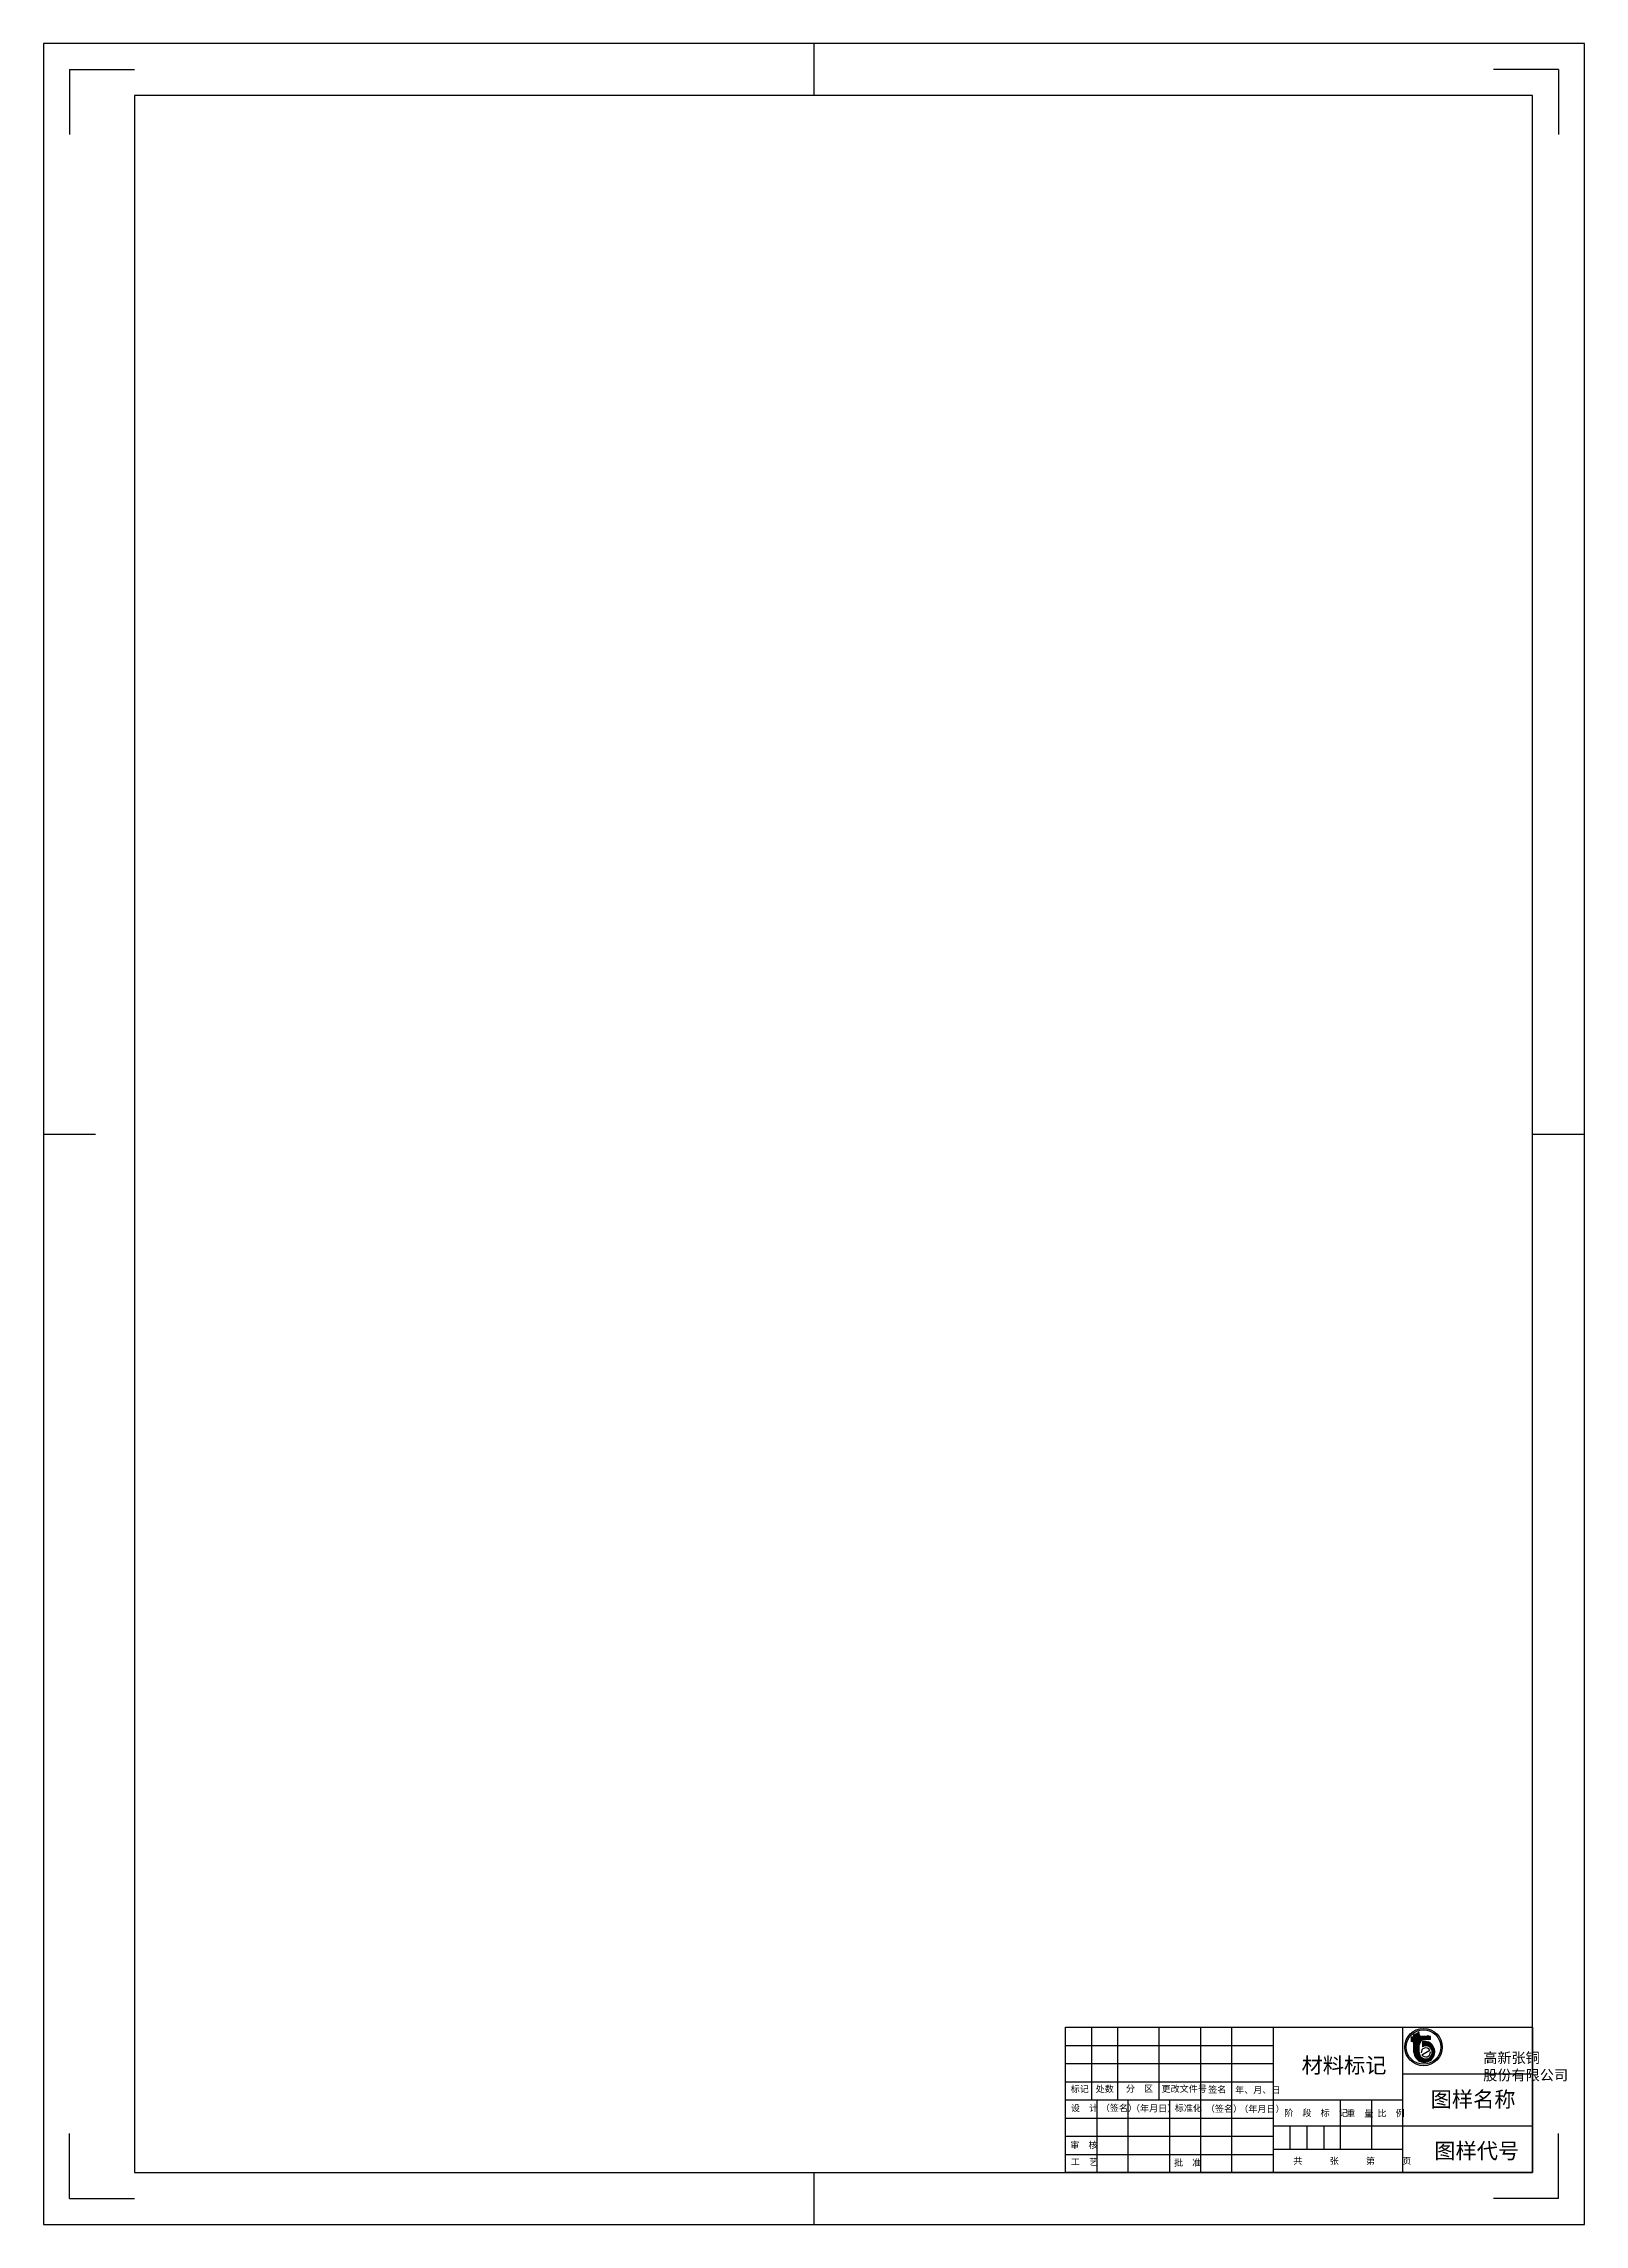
# Model space of a CAD drawing. Header units: metres. Extents: x 4796 to 6782, y 968 to 2931.
# Drawn here: x 6188 to 6782, y 968 to 1809 of the extents above; entities that cross this region are included whole.
import ezdxf

# ---------------------------------------------------------------- set-up
doc = ezdxf.new("R2010")
doc.units = ezdxf.units.M
for name, color, linetype in [('总内框线', 7, 'Continuous'), ('标注层', 3, 'Continuous'), ('虚线层', 4, 'Continuous')]:
    doc.layers.add(name, color=color, linetype=linetype)

msp = doc.modelspace()

# ---------------------------------------------------------------- texts
at = {"attachment_point": 1}
for s, insert, char_height in [('{\\fSimSun|b0|i0|c134|p2;材料标记}', (6672.84, 1032.08), 6), ('{\\fSimSun|b0|i0|c134|p2;标记}', (6583.83, 1021.16), 2.5), ('{\\fSimSun|b0|i0|c134|p2;处数}', (6593.45, 1021.18), 2.5), ('{\\fSimSun|b0|i0|c134|p2;分\u3000区}', (6605.11, 1021.3), 2.5), ('{\\fSimSun|b0|i0|c134|p2;更改文件号}', (6618.85, 1021.25), 2.5), ('{\\fSimSun|b0|i0|c134|p2;签名}', (6636.83, 1020.99), 2.5), ('{\\fSimSun|b0|i0|c134|p2;年、月、日}', (6647.23, 1020.79), 2.5), ('{\\fSimSun|b0|i0|c134|p2;图样名称}', (6722.61, 1018.96), 6), ('{\\fSimSun|b0|i0|c134|p2;设\u3000计}', (6583.89, 1013.82), 2.5), ('{\\fSimSun|b0|i0|c134|p2;（签名）}', (6595.43, 1013.82), 2.5), ('{\\fSimSun|b0|i0|c134|p2;\u3000（年月日）}', (6603.56, 1013.71), 2.5), ('{\\fSimSun|b0|i0|c134|p2;标准化}', (6623.96, 1013.81), 2.5), ('{\\fSimSun|b0|i0|c134|p2;（签名）}', (6635.93, 1013.56), 2.5), ('{\\fSimSun|b0|i0|c134|p2;（年月日）}', (6648.8, 1013.46), 2.5), ('{\\fSimSun|b0|i0|c134|p2;阶\u3000段\u3000标\u3000记}', (6666.18, 1011.97), 2.5), ('{\\fSimSun|b0|i0|c134|p2;重\u3000量}', (6690.06, 1011.74), 2.5), ('{\\fSimSun|b0|i0|c134|p2;比\u3000例}', (6702.11, 1011.81), 2.5), ('{\\fSimSun|b0|i0|c134|p2;审\u3000核}', (6583.69, 999.55), 2.5), ('{\\fSimSun|b0|i0|c134|p2;工\u3000艺}', (6583.89, 993.07), 2.5), ('{\\fSimSun|b0|i0|c134|p2;批\u3000准}', (6623.66, 992.75), 2.5), ('{\\fSimSun|b0|i0|c134|p2;共\u3000\u3000\u3000张\u3000\u3000\u3000第\u3000\u3000\u3000页}', (6669.67, 993.45), 2.5), ('{\\fSimSun|b0|i0|c134|p2;图样代号}', (6724.01, 999.08), 6)]:
    msp.add_mtext(s, dxfattribs=dict(at, insert=insert, char_height=char_height))
at = {"layer": '标注层', "insert": (6742.86, 1033.95), "char_height": 4, "attachment_point": 1}
msp.add_mtext('{\\fKaiTi_GB2312|b0|i0|c134|p49;高新张铜\\P股份有限公司}', dxfattribs=at)

# ---------------------------------------------------------------- hatches: boundary and pattern name
at = {"layer": '虚线层'}
h = msp.add_hatch(dxfattribs=at)
h.set_pattern_fill('SOLID')
h.paths.add_polyline_path([(6715.12, 1038.29), (6715.32, 1038.29), (6715.45, 1038.28), (6715.57, 1038.25), (6715.69, 1038.2), (6715.79, 1038.13), (6715.89, 1038.05), (6715.97, 1037.95), (6716.04, 1037.85), (6716.09, 1037.73), (6716.11, 1037.61), (6716.12, 1037.48), (6716.12, 1034.05), (6716.22, 1033.41), (6716.41, 1032.79), (6716.7, 1032.22), (6717.08, 1031.7), (6717.54, 1031.24), (6718.06, 1030.87), (6718.64, 1030.58), (6719.25, 1030.39), (6719.89, 1030.29), (6720.54, 1030.31), (6721.17, 1030.42), (6721.78, 1030.63), (6722.34, 1030.94), (6722.85, 1031.34), (6723.29, 1031.81), (6723.65, 1032.34), (6723.92, 1032.93), (6724.1, 1033.55), (6724.17, 1034.19), (6724.13, 1034.84), (6724, 1035.47), (6723.77, 1036.07), (6723.44, 1036.62), (6723.03, 1037.12), (6722.54, 1037.54), (6722, 1037.89), (6721.4, 1038.14), (6720.78, 1038.29), (6720.13, 1038.34), (6719.49, 1038.29), (6719.49, 1036.23), (6719.86, 1036.4), (6720.26, 1036.52), (6720.67, 1036.56), (6721.08, 1036.54), (6721.48, 1036.46), (6721.86, 1036.3), (6722.22, 1036.09), (6722.53, 1035.83), (6722.79, 1035.51), (6723.01, 1035.16), (6723.16, 1034.78), (6723.24, 1034.38), (6723.26, 1033.96), (6723.22, 1033.56), (6723.1, 1033.16), (6722.93, 1032.79), (6722.69, 1032.45), (6722.41, 1032.16), (6722.08, 1031.91), (6721.71, 1031.72), (6721.32, 1031.6), (6720.91, 1031.54), (6720.5, 1031.54), (6720.1, 1031.62), (6719.71, 1031.76), (6719.35, 1031.95), (6719.03, 1032.21), (6718.75, 1032.52), (6718.53, 1032.86), (6718.37, 1033.24), (6718.27, 1033.64), (6718.23, 1034.05), (6718.23, 1036.98), (6718.27, 1037.37), (6718.39, 1037.75), (6718.57, 1038.1), (6718.82, 1038.4), (6719.13, 1038.65), (6719.48, 1038.84), (6719.85, 1038.95), (6720.25, 1038.99), (6722.54, 1038.99), (6722.54, 1040.2), (6719.04, 1040.2), (6718.91, 1040.21), (6718.79, 1040.24), (6718.67, 1040.29), (6718.57, 1040.35), (6718.47, 1040.43), (6718.39, 1040.53), (6718.32, 1040.64), (6718.27, 1040.75), (6718.24, 1040.88), (6718.23, 1041), (6718.23, 1042.01), (6717.13, 1041.27), (6716.12, 1041), (6716.12, 1040.7), (6716.11, 1040.58), (6716.09, 1040.45), (6716.04, 1040.34), (6715.97, 1040.23), (6715.89, 1040.13), (6715.79, 1040.05), (6715.69, 1039.98), (6715.57, 1039.94), (6715.45, 1039.91), (6715.32, 1039.9), (6715.12, 1039.9)])

# ---------------------------------------------------------------- linework, layer by layer
for p, q in [((6581.87, 1043.72), (6761.87, 1043.72)), ((6581.87, 987.72), (6581.87, 1043.72)), ((6591.87, 1043.72), (6591.87, 1015.72)), ((6601.87, 1043.72), (6601.87, 1015.72)), ((6617.87, 1043.72), (6617.87, 1015.72)), ((6633.87, 1043.72), (6633.87, 1015.72)), ((6645.87, 1043.72), (6645.87, 987.72)), ((6661.87, 1043.72), (6661.87, 987.72)), ((6711.87, 987.72), (6711.87, 1043.72)), ((6761.87, 1043.72), (6761.87, 987.72)), ((6581.87, 1036.72), (6661.87, 1036.72)), ((6581.87, 1029.72), (6661.87, 1029.72)), ((6581.87, 1022.72), (6661.87, 1022.72)), ((6711.87, 1025.72), (6761.87, 1025.72)), ((6581.87, 1015.72), (6711.87, 1015.72)), ((6593.87, 1015.72), (6593.87, 987.72)), ((6605.87, 1015.72), (6605.87, 987.72)), ((6621.87, 1015.72), (6621.87, 987.72)), ((6633.87, 1015.72), (6633.87, 987.72)), ((6687.87, 996.72), (6687.87, 1015.72)), ((6699.87, 996.72), (6699.87, 1015.72)), ((6581.87, 1008.72), (6661.87, 1008.72)), ((6581.87, 1001.72), (6661.87, 1001.72)), ((6661.87, 1005.72), (6711.87, 1005.72)), ((6668.37, 1005.72), (6668.37, 996.72)), ((6674.87, 1005.72), (6674.87, 996.72)), ((6681.37, 1005.72), (6681.37, 996.72)), ((6711.87, 1005.72), (6761.87, 1005.72)), ((6581.87, 994.72), (6661.87, 994.72)), ((6661.87, 996.72), (6711.87, 996.72)), ((6761.87, 987.72), (6581.87, 987.72))]:
    msp.add_line(p, q)
at = {"layer": '总内框线'}
for p, q in [((6781.87, 1808.72), (6187.87, 1808.72)), ((6187.87, 1808.72), (6187.87, 967.72)), ((6484.87, 1788.72), (6484.87, 1808.72)), ((6781.87, 967.72), (6781.87, 1808.72)), ((6197.87, 1798.72), (6197.87, 1773.72)), ((6197.87, 1798.72), (6222.87, 1798.72)), ((6771.87, 1798.72), (6746.87, 1798.72)), ((6771.87, 1798.72), (6771.87, 1773.72)), ((6761.87, 1788.72), (6222.87, 1788.72)), ((6222.87, 1788.72), (6222.87, 987.72)), ((6761.87, 987.72), (6761.87, 1788.72)), ((6187.87, 1388.22), (6207.87, 1388.22)), ((6761.87, 1388.22), (6781.87, 1388.22)), ((6197.87, 977.72), (6197.87, 1002.72)), ((6771.87, 977.72), (6771.87, 1002.72)), ((6222.87, 987.72), (6761.87, 987.72)), ((6484.87, 967.72), (6484.87, 987.72)), ((6197.87, 977.72), (6222.87, 977.72)), ((6771.87, 977.72), (6746.87, 977.72)), ((6187.87, 967.72), (6781.87, 967.72))]:
    msp.add_line(p, q, dxfattribs=at)
at = {"layer": '虚线层'}
for p, q in [((6715.12, 1039.9), (6715.12, 1038.29)), ((6715.32, 1039.9), (6715.12, 1039.9)), ((6715.32, 1038.29), (6715.12, 1038.29)), ((6716.12, 1040.7), (6716.12, 1041)), ((6716.12, 1034.05), (6716.12, 1037.48)), ((6718.23, 1034.05), (6718.23, 1036.98)), ((6722.54, 1040.2), (6719.04, 1040.2)), ((6719.22, 1033.17), (6722.27, 1034.93)), ((6719.49, 1038.29), (6719.49, 1036.23)), ((6722.54, 1038.99), (6720.25, 1038.99)), ((6721.68, 1039.72), (6721.68, 1040.72)), ((6722.54, 1038.99), (6722.54, 1040.2))]:
    msp.add_line(p, q, dxfattribs=at)
for radius in [7.2, 6.64]:
    msp.add_circle((6719.86, 1036.09), radius, dxfattribs=at)
for centre, radius, start, end in [((6715.32, 1040.7), 0.81, 270, 0), ((6715.32, 1037.48), 0.81, 0, 90), ((6720.14, 1034.31), 4.03, 183.78, 99.3), ((6719.04, 1041), 0.81, 180, 270), ((6720.75, 1034.05), 2.52, 180, 120), ((6720.25, 1036.98), 2.01, 90, 180), ((6720.75, 1034.05), 1.76, 30, 187.49), ((6720.75, 1034.05), 1.76, 210, 7.49)]:
    msp.add_arc(centre, radius, start, end, dxfattribs=at)

msp.set_redraw_order([(e.dxf.handle, doc.entitydb.next_handle()) for e in msp.query("TEXT MTEXT ATTDEF DIMENSION ARC_DIMENSION")])  # texts and dimensions are drawn at this point

doc.saveas('drawing.dxf')
